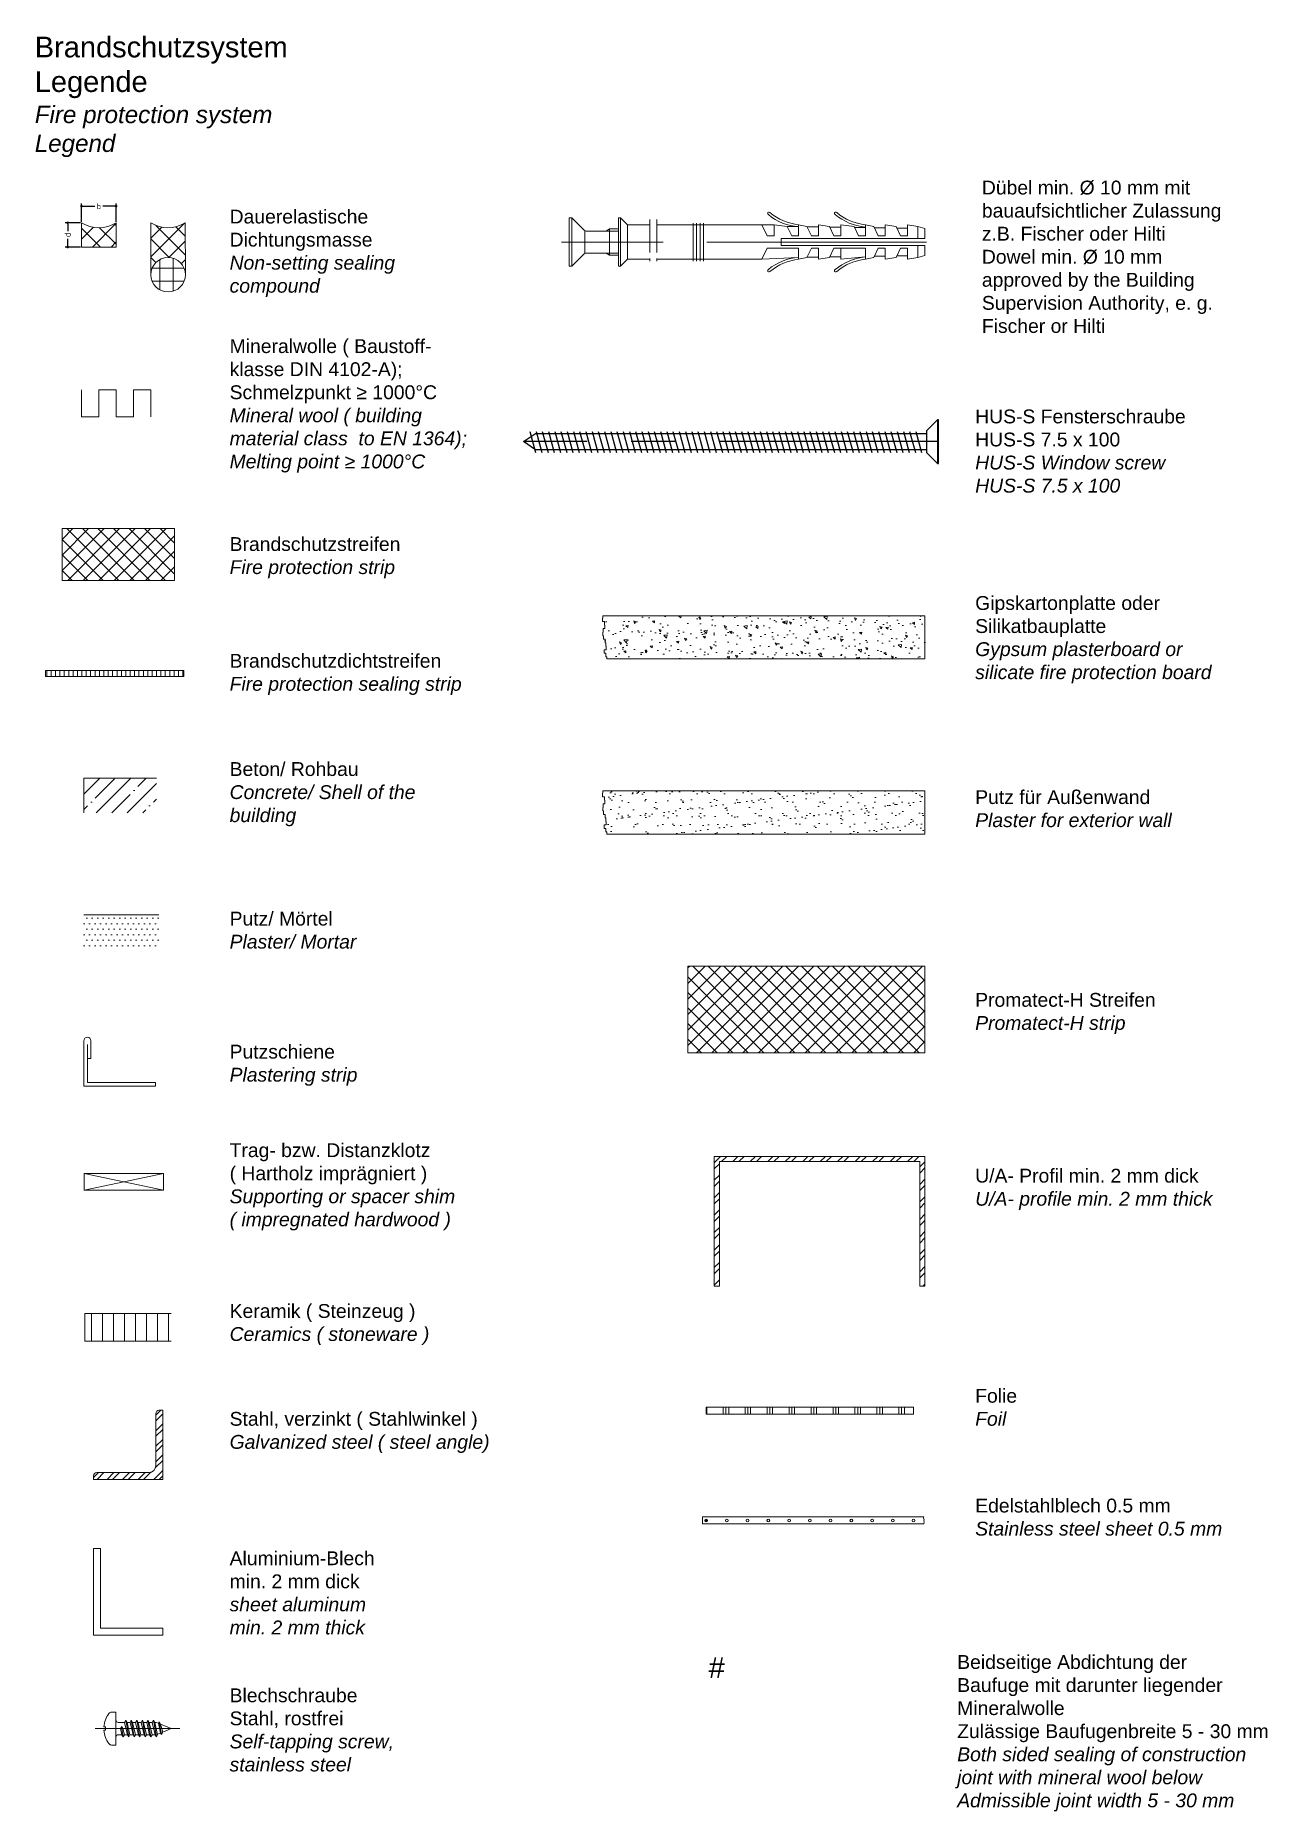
# Model space of a CAD drawing. Header units: millimetres. Extents: x -1598 to 10110, y -2803 to 662.
# Drawn here: x -675 to -319, y -316 to 198 of the extents above; entities that cross this region are included whole.
import ezdxf

# ---------------------------------------------------------------- set-up
doc = ezdxf.new("R2010")
doc.units = ezdxf.units.MM
doc.header["$PDMODE"] = 3
doc.header["$PDSIZE"] = -2
for name, pattern in [('AUSGEZOGEN', [0]), ('CENTER', [50.800000000000004, 31.75, -6.35, 6.35, -6.35]), ('gen7a', [6.875, 4.75, -0.875, 0.375, -0.875])]:
    doc.linetypes.add(name, pattern=pattern)
for name, color, linetype, lineweight in [('AM_5', 3, 'Continuous', 25), ('Cent3', 70, 'CENTER', 18), ('Cent3 light', 70, 'gen7a', 18), ('CONT2', 2, 'Continuous', 0), ('Cont3', 70, 'Continuous', 18), ('Cont4', 10, 'Continuous', 13), ('Cont_ST', 70, 'Continuous', 18)]:
    doc.layers.add(name, color=color, linetype=linetype, lineweight=lineweight)
for name, color, linetype in [('CENT_18', 3, 'CENTER'), ('CONST25', 3, 'Continuous'), ('WBC-GER-ENG', 7, 'Continuous')]:
    doc.layers.add(name, color=color, linetype=linetype)
doc.styles.add('BEMSTIL', font='8SIMPLEX.SHX', dxfattribs={"width": 0.85})
doc.styles.get("Standard").update_dxf_attribs({"font": 'ISOCP.SHX'})
doc.styles.add('SWISS', font='swiss.ttf')
doc.styles.add('SWISSL', font='swissl.ttf')
doc.dimstyles.new('BEM_DOC_2', dxfattribs={"dimscale": 0.5, "dimtxt": 3.4, "dimasz": 1.5, "dimexe": 1.5, "dimexo": 0.6, "dimgap": 1.5, "dimtad": 0, "dimlfac": 2, "dimdsep": 46, "dimtxsty": 'BEMSTIL', "dimblk": 'PUNKT', "dimcen": 0, "dimclrd": 3, "dimclre": 3, "dimclrt": 3, "dimadec": 0, "dimazin": 0, "dimtfac": 0.6999999999999998, "dimtofl": 0, "dimtmove": 2, "dimatfit": 3, "dimldrblk": 'PUNKT', "dimfxl": 1, "dimtolj": 1, "dimarcsym": 0})

msp = doc.modelspace()

# ---------------------------------------------------------------- texts
at = {"layer": 'WBC-GER-ENG', "attachment_point": 1}
for s, insert, char_height, width, style in [('{\\C40;Brandschutzsystem^JLegende\\P\\fSwis721 BT|b0|i1|c0|p34;\\H0.83334x;Fire protection system^JLegend}', (-675.0727780677876, 197.4716928706923), 6, 253.5659369001035, 'SWISS'), ('{\\C1;Dübel min. %%C 10 mm mit bauaufsichtlicher Zulassung z.B. Fischer oder Hilti^JDowel min. %%C 10 mm approved by the Building Supervision Authority, e. g. Fischer or Hilti}', (-401.2666813979073, 155.8396650156762), 4, 69.96498135935434, 'SWISSL'), ('{\\C1;Dauerelastische Dichtungsmasse\\P\\fSwis721 Lt BT|b0|i1|c0|p34;Non-setting sealing compound}', (-618.7420142959928, 147.451253507146), 4, 69.96498135935434, 'SWISSL'), ('{\\C1;Mineralwolle ( Baustoff-^Jklasse DIN 4102-A);^JSchmelzpunkt ≥ 1000°C\\P\\fSwis721 Lt BT|b0|i1|c0|p34;Mineral wool ( building material class  to EN 1364);^JMelting point ≥ 1000°C}', (-618.7420142959928, 110.0008707126783), 4, 69.96498135935434, 'SWISSL'), ('{\\C1;HUS-S Fensterschraube^JHUS-S 7.5 x 100^J\\fSwis721 Lt BT|b0|i1|c0|p34;HUS-S Window screw ^JHUS-S 7.5 x 100}', (-403.1974881793473, 89.67196581619626), 4, 69.96498135935434, 'SWISSL'), ('{\\C1;Brandschutzstreifen\\P\\fSwis721 Lt BT|b0|i1|c0|p34;Fire protection strip}', (-618.7420142959928, 52.78070166689147), 4, 69.96498135935434, 'SWISSL'), ('{\\C1;Gipskartonplatte oder^JSilikatbauplatte^J\\fSwis721 Lt BT|b0|i1|c0|p34;Gypsum plasterboard or^Jsilicate fire protection board}', (-403.1974881793473, 35.73690270924342), 4, 69.96498135935434, 'SWISSL'), ('{\\C1;Brandschutzdichtstreifen\\P\\fSwis721 Lt BT|b0|i1|c0|p34;Fire protection sealing strip}', (-618.7420142959928, 19.03168741989455), 4, 69.96498135935434, 'SWISSL'), ('{\\C1;Beton/ Rohbau \\P\\fSwis721 Lt BT|b0|i1|c0|p34;Concrete/ Shell of the building}', (-618.7420142959928, -12.26648886782525), 4, 69.96498135935434, 'SWISSL'), ('{\\C1;Putz für Außenwand^J\\fSwis721 Lt BT|b0|i1|c0|p34;Plaster for exterior wall }', (-403.1974881793473, -20.37104265274499), 4, 69.96498135935434, 'SWISSL'), ('{\\C1;Putz/ Mörtel\\P\\fSwis721 Lt BT|b0|i1|c0|p34;Plaster/ Mortar}', (-618.7420142959928, -55.50101765451697), 4, 69.96498135935434, 'SWISSL'), ('{\\C1;Promatect-H Streifen^J\\fSwis721 Lt BT|b0|i1|c0|p34;Promatect-H strip}', (-403.1974881793473, -78.98522945238068), 4, 69.96498135935434, 'SWISSL'), ('{\\C1;Putzschiene\\P\\fSwis721 Lt BT|b0|i1|c0|p34;Plastering strip}', (-618.7420142959928, -93.96012200518294), 4, 69.96498135935434, 'SWISSL'), ('{\\C1;Trag- bzw. Distanzklotz^J( Hartholz imprägniert )\\P\\fSwis721 Lt BT|b0|i1|c0|p34;Supporting or spacer shim^J( impregnated hardwood )}', (-618.7420142959928, -122.4484349560084), 4, 69.96498135935434, 'SWISSL'), ('{\\C1;U/A- Profil min. 2 mm dick^J\\fSwis721 Lt BT|b0|i1|c0|p34;U/A- profile min. 2 mm thick  }', (-403.1974881793473, -129.8193262952627), 4, 69.96498135935434, 'SWISSL'), ('{\\C1;Keramik ( Steinzeug )\\P\\fSwis721 Lt BT|b0|i1|c0|p34;Ceramics ( stoneware )}', (-618.7420142959928, -168.9282941272677), 4, 69.96498135935434, 'SWISSL'), ('{\\C1;Folie^J\\fSwis721 Lt BT|b0|i1|c0|p34;Foil}', (-403.1974881793473, -193.4399827219779), 4, 69.96498135935434, 'SWISSL'), ('{\\C1;Stahl, verzinkt ( Stahlwinkel )\\P\\fSwis721 Lt BT|b0|i1|c0|p34;Galvanized steel ( steel angle)}', (-618.7420142959928, -200.1074242480856), 4, 72.57899523583063, 'SWISSL'), ('{\\C1;Edelstahlblech 0.5 mm^J\\fSwis721 Lt BT|b0|i1|c0|p34;Stainless steel sheet 0.5 mm}', (-403.1974881793474, -225.1782989131385), 4, 69.96498135935434, 'SWISSL'), ('{\\C1;Aluminium-Blech ^Jmin. 2 mm dick\\P\\fSwis721 Lt BT|b0|i1|c0|p34;sheet aluminum ^Jmin. 2 mm thick}', (-618.7420142959928, -240.4137147959472), 4, 69.96498135935434, 'SWISSL'), ('{\\C1;#}', (-480.2501034202746, -271.0502766200611), 6, 13.2140760404684, 'SWISSL'), ('{\\C1;Beidseitige Abdichtung der^JBaufuge mit darunter liegender Mineralwolle^JZulässige Baufugenbreite 5 - 30 mm^J\\fSwis721 Lt BT|b0|i1|c0|p34;Both sided sealing of construction joint with mineral wool below\\PAdmissible joint width 5 - 30 mm}', (-408.3958592421765, -270.4030030132649), 4, 92.18273255126417, 'SWISSL'), ('{\\C1;Blechschraube ^JStahl, rostfrei\\P\\fSwis721 Lt BT|b0|i1|c0|p34;Self-tapping screw, ^Jstainless steel}', (-618.7420142959928, -280.0326077934487), 4, 69.96498135935434, 'SWISSL')]:
    msp.add_mtext(s, dxfattribs=dict(at, insert=insert, char_height=char_height, width=width, style=style))

# ---------------------------------------------------------------- blocks, each defined once
blk = doc.blocks.new('PUNKT')
at = {"color": 0, "linetype": 'Continuous'}
blk.add_line((-0.5, 0), (-1, 0), dxfattribs=at)
at = {"color": 0, "linetype": 'Continuous', "const_width": 0.5}
blk.add_lwpolyline([(-0.25, 0, 1), (0.25, 0, 1)], format="xyb", close=True, dxfattribs=at)
blk = doc.blocks.new('*D137')
at = {"layer": 'AM_5', "color": 3, "lineweight": -2, "transparency": 16777216}
for p, q in [((-661.5618833374708, 143.9507696078244), (-661.5618833374708, 149.2007696078244)), ((-651.5618833374708, 143.9507696078244), (-651.5618833374708, 149.2007696078244)), ((-660.8118833374708, 148.4507696078244), (-657.6826904711724, 148.4507696078244)), ((-652.3118833374708, 148.4507696078244), (-655.4410762037693, 148.4507696078244))]:
    blk.add_line(p, q, dxfattribs=at)
at = {"layer": 'Defpoints', "color": 0, "transparency": 16777216}
for p in [(-651.5618833374708, 148.4507696078244), (-661.5618833374708, 143.6507696078244), (-651.5618833374708, 143.6507696078244)]:
    blk.add_point(p, dxfattribs=at)
at = {"layer": 'AM_5', "color": 3, "lineweight": -2, "transparency": 16777216, "xscale": 0.75, "yscale": 0.75, "zscale": 0.75, "rotation": 180}
blk.add_blockref('PUNKT', (-661.5618833374708, 148.4507696078244), dxfattribs=at)
at = {"layer": 'AM_5', "color": 3, "lineweight": -2, "transparency": 16777216, "xscale": 0.75, "yscale": 0.75, "zscale": 0.75}
blk.add_blockref('PUNKT', (-651.5618833374708, 148.4507696078244), dxfattribs=at)
at = {"layer": 'AM_5', "color": 3, "transparency": 16777216, "insert": (-656.5618833374708, 148.4507696078244), "char_height": 1.7, "attachment_point": 5}
blk.add_mtext('\\A1;b', dxfattribs=at)
blk = doc.blocks.new('*D138')
at = {"layer": 'AM_5', "color": 3, "lineweight": -2, "transparency": 16777216}
for p, q in [((-661.8618833374708, 143.6507696078244), (-666.3118833374708, 143.6507696078244)), ((-665.5618833374708, 142.9007696078244), (-665.5618833374708, 141.271576741526)), ((-665.5618833374708, 137.4007696078244), (-665.5618833374708, 139.029962474123)), ((-661.8618833374708, 136.6507696078244), (-666.3118833374708, 136.6507696078244))]:
    blk.add_line(p, q, dxfattribs=at)
at = {"layer": 'Defpoints', "color": 0, "transparency": 16777216}
for p in [(-661.5618833374708, 143.6507696078244), (-665.5618833374708, 136.6507696078244), (-661.5618833374708, 136.6507696078244)]:
    blk.add_point(p, dxfattribs=at)
at = {"layer": 'AM_5', "color": 3, "lineweight": -2, "transparency": 16777216, "xscale": 0.75, "yscale": 0.75, "zscale": 0.75}
for p, rotation in [((-665.5618833374708, 143.6507696078244), 90), ((-665.5618833374708, 136.6507696078244), 270)]:
    blk.add_blockref('PUNKT', p, dxfattribs=dict(at, rotation=rotation))
at = {"layer": 'AM_5', "color": 3, "transparency": 16777216, "insert": (-665.5618833374708, 140.1507696078244), "char_height": 1.7, "attachment_point": 5, "rotation": 90}
blk.add_mtext('\\A1;d', dxfattribs=at)
blk = doc.blocks.new('WS186061')
at = {"linetype": 'CENTER'}
blk.add_lwpolyline([(0, -18.50000000000003), (0, 5.982695614180671)], dxfattribs=at)
blk.add_lwpolyline([(4.354838709677409, 2.033705591735156, -0.2344685383368201), (4.75, 1.237357592883058), (4.75, 0), (-4.75, 0), (-4.75, 1.237357592883058, -0.234468538336819), (-4.354838709677409, 2.033705591735156, -0.1460806233488606), (-0.4988824651456412, 3.48269561418067), (-0.4988824651456412, 3.049117731203665), (0.4988824651454991, 3.049117731203665), (0.4988824651454991, 3.48269561418067, -0.146080623348866)], format="xyb", close=True)
for points in [[(3.845889594344953e-05, -1.32085402257843), (-1.789999999999992, -1.747816335794369), (-2.399999999999977, -2.100000000000051), (-1.789999999999992, -2.452183664205705), (0, -2.031004026947812), (0.6100000000000136, -1.569255788067551), (-0.0001459969333268418, -1.320778904475816)], [(-2.399999999999977, -2.100000000000051), (0.6100000000000136, -1.569255788067551)], [(-2.399999999999977, -3.700000000000045), (2.409999999999997, -2.851867222792322)], [(-2.399999999999977, -5.30000000000004), (2.409999999999997, -4.451867222792316)], [(-2.399999999999977, -6.900000000000034), (2.409999999999997, -6.05186722279231)], [(-2.399999999999977, -8.500000000000028), (2.409999999999997, -7.651867222792305)], [(-2.399999999999977, -10.10000000000002), (2.409999999999997, -9.2518672227923)], [(-2.399999999999977, -11.70000000000002), (2.409999999999997, -10.85186722279232)], [(-1.699936725024827, -13.20124253543597), (1.971675235153867, -12.55383828416458)], [(-1.278045391909473, -12.91452548152375), (-1.648982974761935, -12.01900293820739)], [(1.290426472000377, -12.88463491005152), (0, -16.00000000000003), (-1.02391827027509, -13.52804262514027)], [(1.79000000000002, -11.67855772335224), (1.54664418601925, -12.26607062994691)]]:
    blk.add_lwpolyline(points)
for points in [[(1.79000000000002, -3.209824389689885), (2.409999999999997, -2.851867222792322), (1.79000000000002, -2.493910055894759), (-1.789999999999992, -3.347816335794363), (-2.399999999999977, -3.700000000000045), (-1.789999999999992, -4.052183664205728)], [(1.79000000000002, -4.809824389689879), (2.409999999999997, -4.451867222792316), (1.79000000000002, -4.093910055894753), (-1.789999999999992, -4.947816335794357), (-2.399999999999977, -5.30000000000004), (-1.789999999999992, -5.652183664205722)], [(1.79000000000002, -6.409824389689874), (2.409999999999997, -6.05186722279231), (1.79000000000002, -5.693910055894747), (-1.789999999999992, -6.547816335794352), (-2.399999999999977, -6.900000000000034), (-1.789999999999992, -7.252183664205717)], [(1.79000000000002, -8.009824389689896), (2.409999999999997, -7.651867222792305), (1.79000000000002, -7.293910055894742), (-1.789999999999992, -8.147816335794346), (-2.399999999999977, -8.500000000000028), (-1.789999999999992, -8.852183664205711)], [(1.79000000000002, -9.60982438968989), (2.409999999999997, -9.2518672227923), (1.79000000000002, -8.893910055894736), (-1.789999999999992, -9.747816335794369), (-2.399999999999977, -10.10000000000002), (-1.789999999999992, -10.45218366420571)], [(1.79000000000002, -11.20982438968989), (2.409999999999997, -10.85186722279232), (1.79000000000002, -10.49391005589473), (-1.789999999999992, -11.34781633579436), (-2.399999999999977, -11.70000000000002), (-1.789999999999992, -12.0521836642057)], [(1.54664418601925, -12.26607062994691), (1.971675235153867, -12.55383828416458), (1.290426472000377, -12.88463491005152), (-1.02391827027509, -13.52804262514027), (-1.699936725024827, -13.20124253543597), (-1.278045391909473, -12.91452548152375)]]:
    blk.add_lwpolyline(points, close=True)
at = {"linetype": 'AUSGEZOGEN'}
for points in [[(-1.789999999999992, -0.6999999999999886), (-1.79000000000002, -1.747816335794369)], [(-1.789999999999992, -2.452183664205734), (-1.789999999999992, -3.347816335794363)], [(-1.789999999999992, -4.052183664205728), (-1.789999999999992, -4.947816335794357)], [(1.789999999999992, -0.6999999999999886), (1.79000000000002, -2.493910055894759)], [(1.79000000000002, -1.609824389689891), (1.79000000000002, -2.493910055894759)], [(1.79000000000002, -3.209824389689885), (1.79000000000002, -4.093910055894753)], [(1.79000000000002, -4.809824389689879), (1.79000000000002, -5.693910055894747)], [(-1.789999999999992, -5.652183664205722), (-1.789999999999992, -6.547816335794352)], [(-1.789999999999992, -7.252183664205717), (-1.789999999999992, -8.147816335794346)], [(-1.789999999999992, -8.852183664205711), (-1.789999999999992, -9.747816335794369)], [(1.79000000000002, -6.409824389689874), (1.79000000000002, -7.293910055894742)], [(1.79000000000002, -8.009824389689896), (1.79000000000002, -8.893910055894736)], [(1.79000000000002, -9.60982438968989), (1.79000000000002, -10.49391005589476)], [(-1.789999999999992, -10.45218366420571), (-1.789999999999992, -11.34781633579436)], [(1.79000000000002, -11.20982438968989), (1.79000000000002, -11.67855772335224)]]:
    blk.add_lwpolyline(points, dxfattribs=at)
for centre, start, end in [((-2.489999999999981, -0.6999999999999886), 0, 90), ((2.490000000000009, -0.6999999999999886), 90, 180)]:
    blk.add_arc(centre, 0.7000000000000001, start, end)
blk = doc.blocks.new('ll199174')
h = blk.add_hatch()
h.set_pattern_fill('LINE', color=256, scale=0.4, angle=90, style=0)
h.set_pattern_definition([(90, (-29, 4.300000000000011), (-1.27, 7.776250346772095e-17), [])])
h.paths.add_polyline_path([(-29, 7.200000000000045), (-29, 5.5), (11, 5.5), (11, 7.200000000000045)])
blk.add_lwpolyline([(-29, 7.200000000000045), (-29, 5.5), (11, 5.5), (11, 7.200000000000045)], close=True)
at = {"layer": 'Cont4'}
blk.add_lwpolyline([(-29, 7.199999999999989), (-29, 5.5), (11, 5.5), (11, 7.199999999999989)], close=True, dxfattribs=at)
blk = doc.blocks.new('HUS-Betonschraube mit Dübel')
for points in [[(6.745454545452901, 1.909090909090509), (5.472727272726047, 1.909090909090452), (4.963636363635402, 1.590909090908752), (2.067245178360167, 1.590909090908752, -0.198912367379658), (1.797258952816293, 1.702741047182911), (0, 3.499999999999233), (-0.3818181818180619, 3.499999999999233), (-0.3818181818180619, -3.499999999999233), (0, -3.499999999999233), (1.797258952816293, -1.702741047182968, -0.198912367379658), (2.067245178360167, -1.590909090908696), (4.963636363635402, -1.590909090908696), (5.472727272726047, -1.909090909090509), (6.745454545452901, -1.909090909090509)], [(32.79545454545297, 2.22540098980383, -0.1632207765498859), (28.42292648636015, 3.979849555032018, -1.327080460198625), (28.64545454545288, 4.250000000000028, 0.1460127818501765), (32.79545454545297, 2.499999999999972)], [(42.40735063140772, 2.15208033724079, -0.1460127818501765), (38.07292648636013, 3.979849555032018, -1.327080460198625), (38.29545454545286, 4.250000000000028, 0.1460127818501765), (42.44545454545295, 2.499999999999972)], [(32.79545454545297, -2.225400989803887, 0.1632207765498859), (28.42292648636015, -3.979849555032075, 1.327080460198625), (28.64545454545288, -4.250000000000085, -0.1460127818501765), (32.79545454545297, -2.500000000000028)], [(42.40735063140772, -2.152080337240903, 0.1460127818501765), (38.07292648636013, -3.979849555032075, 1.327080460198625), (38.29545454545286, -4.250000000000085, -0.1460127818501765), (42.44545454545295, -2.500000000000028)]]:
    blk.add_lwpolyline(points, format="xyb")
for points in [[(0, -3.499999999999233), (0, 3.499999999999233)], [(11.29545454545286, 2.499999999999972), (8.045454545452856, 2.499999999999972), (7.045454545452856, 3.500000000000028), (6.745454545452901, 3.500000000000028), (6.745454545452901, -3.500000000000085), (7.045454545452856, -3.500000000000085), (8.045454545452856, -2.500000000000028), (11.29545454545286, -2.500000000000028)], [(7.045454545452856, -3.500000000000085), (7.045454545452856, 3.500000000000028)], [(17.54545454545297, -2.750000000000028), (17.54545454545297, 2.749999999999972)], [(18.04545454545297, -2.750000000000028), (18.04545454545297, 2.749999999999972)], [(18.54545454545297, -2.750000000000028), (18.54545454545297, 2.749999999999972)], [(19.04545454545297, -2.750000000000028), (19.04545454545297, 2.749999999999972)], [(1.90909090909048, -1.625204106479345), (1.90909090909048, 1.625204106479401)], [(5.472727272726047, -1.909090909090509), (5.472727272726047, 1.909090909090452)], [(8.045454545452856, -2.500000000000028), (8.045454545452856, 2.499999999999972)], [(38.89545454545299, -0.9000000000000057), (42.44545454545295, -0.9000000000000057), (42.44545454545295, -2.500000000000028), (43.65574866309993, -2.250000000000085), (44.29545454545297, -0.9000000000000057), (45.29545454545297, -0.9000000000000057), (45.29545454545297, -2.500000000000028), (46.90574866309993, -2.250000000000085), (47.54545454545297, -0.9000000000000057), (48.54545454545297, -0.9000000000000057), (48.54545454545297, -2.500000000000028), (50.04545454545297, -2.250000000000085), (51.04545454545297, -1.951612903225879), (51.04545454545297, -0.5000000000000284), (30.29545454545286, -0.5000000000000284), (30.29545454545286, 0.4999999999999716), (51.04545454545297, 0.4999999999999716), (51.04545454545286, 1.951612903225822), (50.04545454545297, 2.250000000000028), (48.54545454545297, 2.499999999999972), (48.54545454545297, 0.8999999999999488), (47.54545454545297, 0.8999999999999488), (46.90574866309993, 2.250000000000028), (45.29545454545297, 2.499999999999972), (45.29545454545297, 0.8999999999999488), (44.29545454545297, 0.8999999999999488), (43.65574866309993, 2.250000000000028), (42.44545454545295, 2.499999999999972), (42.44545454545295, 0.8999999999999488), (41.44545454545295, 0.8999999999999488), (40.80574866309991, 2.250000000000028), (38.89545454545299, 2.499999999999972), (38.89545454545299, 0.8999999999999488), (37.89545454545299, 0.8999999999999488), (37.25574866309995, 2.250000000000028), (35.64545454545299, 2.499999999999972), (35.64545454545299, 0.8999999999999488), (34.64545454545299, 0.8999999999999488), (34.00574866309995, 2.250000000000028), (32.79545454545297, 2.499999999999972), (32.79545454545297, 0.8999999999999488), (31.79545454545297, 0.8999999999999488), (31.15574866309993, 2.250000000000028), (29.24545454545301, 2.499999999999972), (29.24545454545301, 0.8999999999999488), (28.24545454545301, 0.8999999999999488), (27.48728461081242, 2.499999999999972), (12.29545454545286, 2.499999999999972)], [(27.48728461081242, 2.499999999999972), (29.24545454545301, 2.499999999999972)], [(31.15574866309993, 2.250000000000028), (32.79545454545297, 2.22540098980383)], [(34.02615389177089, 2.206937931218562), (35.64545454545299, 2.182645042036853)], [(37.29942301218517, 2.157832063309883), (38.89545454545299, 2.133888259495592)], [(40.87484005140681, 2.10419334605578), (42.44545454545295, 2.080630850873519)], [(43.74524528007777, 2.06113127727437), (45.29545454545297, 2.037874903106541)], [(47.01851440049205, 2.012025409365691), (48.54545454545297, 1.98911812056528)], [(50.04545454545297, 0.4999999999999716), (50.04545454545297, 2.250000000000028)], [(12.29545454545286, -2.500000000000028), (27.48728461081242, -2.500000000000028), (28.24545454545301, -0.9000000000000057), (32.79545454545297, -0.9000000000000057), (32.79545454545297, -2.500000000000028), (34.00574866309995, -2.250000000000085), (34.64545454545299, -0.9000000000000057), (35.64545454545299, -0.9000000000000057), (35.64545454545299, -2.500000000000028), (37.25574866309995, -2.250000000000085), (37.89545454545299, -0.9000000000000057), (38.89545454545299, -0.9000000000000057), (38.89545454545299, -2.500000000000028), (42.40735063140772, -2.152080337240903)], [(27.48728461081242, -2.500000000000028), (32.79545454545297, -2.225400989803887)], [(34.02615389177089, -2.206937931218619), (35.64545454545299, -2.18264504203691)], [(37.29942301218517, -2.157832063309939), (38.89545454545299, -2.133888259495649)], [(43.74524528007777, -2.061131277274427), (45.29545454545297, -2.037874903106598)], [(47.01851440049205, -2.012025409365748), (48.54545454545297, -1.989118120565337)], [(50.04545454545297, -0.5000000000000284), (50.04545454545297, -2.250000000000085)]]:
    blk.add_lwpolyline(points)
at = {"layer": 'Cent3'}
blk.add_line((-1.463636363636027, -2.842170943040401e-14), (6.745454545452901, -2.842170943040401e-14), dxfattribs=at)
blk.add_lwpolyline([(51.29545454545286, -2.842170943040401e-14), (5.59545454545281, -2.842170943040401e-14)], dxfattribs=at)
at = {"layer": 'Cent3 light'}
for points in [[(11.29545454545286, 3.250000000000028), (11.29545454545286, -3.249999999999972)], [(12.29545454545286, 3.250000000000028), (12.29545454545286, -3.249999999999972)]]:
    blk.add_lwpolyline(points, dxfattribs=at)
at = {"layer": 'CONT2'}
for p, q in [((4.963636363635402, 1.590909090908752), (6.745454545452901, 1.590909090908752)), ((4.963636363635402, -1.590909090908696), (6.745454545452901, -1.590909090908696))]:
    blk.add_line(p, q, dxfattribs=at)
blk = doc.blocks.new('Holzschraube')
at = {"layer": 'CENT_18'}
blk.add_lwpolyline([(366.9047543333761, 60.58699570668219), (306.9047543333761, 60.5869957066822)], dxfattribs=at)
at = {"layer": 'CONST25'}
for points in [[(365.1739851026069, 59.39381388850038), (308.6547543333761, 59.39381388850039), (306.9047543333761, 60.5869957066822), (308.6547543333761, 61.78017752486402), (365.1739851026069, 61.780177524864)], [(307.8207786570833, 62.04959090212087), (308.6547543333761, 59.01199570668221)], [(308.7207786570833, 62.04959090212087), (309.5547543333761, 59.01199570668221)], [(309.6207786570833, 62.04959090212086), (310.4547543333761, 59.01199570668221)], [(310.5207786570833, 62.04959090212086), (311.354754333376, 59.01199570668221)], [(311.4207786570832, 62.04959090212086), (312.254754333376, 59.01199570668221)], [(312.3207786570832, 62.04959090212086), (313.154754333376, 59.01199570668221)], [(313.2207786570832, 62.04959090212086), (314.054754333376, 59.01199570668221)], [(314.1207786570832, 62.04959090212086), (314.9547543333759, 59.01199570668221)], [(315.0207786570832, 62.04959090212086), (315.8547543333759, 59.01199570668221)], [(315.9207786570831, 62.04959090212086), (316.7547543333759, 59.01199570668221)], [(316.8207786570831, 62.04959090212086), (317.6547543333759, 59.01199570668221)], [(317.7207786570831, 62.04959090212086), (318.5547543333759, 59.01199570668221)], [(318.6207786570831, 62.04959090212086), (319.4547543333758, 59.01199570668221)], [(319.520778657083, 62.04959090212086), (320.3547543333758, 59.01199570668221)], [(320.420778657083, 62.04959090212086), (321.2547543333758, 59.01199570668221)], [(321.320778657083, 62.04959090212086), (322.1547543333758, 59.01199570668221)], [(322.220778657083, 62.04959090212086), (323.0547543333757, 59.01199570668221)], [(323.120778657083, 62.04959090212086), (323.9547543333757, 59.01199570668221)], [(324.0207786570829, 62.04959090212086), (324.8547543333757, 59.01199570668221)], [(324.9207786570829, 62.04959090212086), (325.7547543333757, 59.01199570668221)], [(325.8207786570829, 62.04959090212086), (326.6547543333756, 59.01199570668221)], [(326.7207786570829, 62.04959090212086), (327.5547543333756, 59.01199570668221)], [(327.6207786570828, 62.04959090212086), (328.4547543333756, 59.01199570668221)], [(328.5207786570828, 62.04959090212086), (329.3547543333756, 59.01199570668221)], [(329.4207786570828, 62.04959090212086), (330.2547543333756, 59.01199570668221)], [(330.3207786570828, 62.04959090212086), (331.1547543333755, 59.01199570668221)], [(331.2207786570827, 62.04959090212086), (332.0547543333755, 59.01199570668221)], [(332.1207786570827, 62.04959090212086), (332.9547543333755, 59.01199570668221)], [(333.0207786570827, 62.04959090212086), (333.8547543333755, 59.01199570668221)], [(333.9207786570827, 62.04959090212086), (334.7547543333754, 59.01199570668221)], [(334.8207786570827, 62.04959090212086), (335.6547543333754, 59.01199570668221)], [(335.7207786570826, 62.04959090212086), (336.5547543333754, 59.01199570668221)], [(336.6207786570826, 62.04959090212086), (337.4547543333754, 59.01199570668221)], [(337.5207786570826, 62.04959090212086), (338.3547543333754, 59.01199570668221)], [(338.4207786570826, 62.04959090212086), (339.2547543333753, 59.01199570668221)], [(339.3207786570825, 62.04959090212086), (340.1547543333753, 59.01199570668221)], [(340.2207786570825, 62.04959090212086), (341.0547543333753, 59.01199570668221)], [(341.1207786570825, 62.04959090212086), (341.9547543333753, 59.01199570668221)], [(342.0207786570825, 62.04959090212086), (342.8547543333752, 59.01199570668221)], [(342.9207786570825, 62.04959090212086), (343.7547543333752, 59.01199570668221)], [(343.8207786570824, 62.04959090212086), (344.6547543333752, 59.01199570668221)], [(344.7207786570824, 62.04959090212086), (345.5547543333752, 59.01199570668221)], [(345.6207786570824, 62.04959090212086), (346.4547543333751, 59.01199570668221)], [(346.5207786570824, 62.04959090212086), (347.3547543333751, 59.01199570668221)], [(347.4207786570823, 62.04959090212086), (348.2547543333751, 59.0119957066822)], [(348.3207786570823, 62.04959090212085), (349.1547543333751, 59.0119957066822)], [(349.2207786570823, 62.04959090212085), (350.0547543333751, 59.0119957066822)], [(350.1207786570823, 62.04959090212085), (350.954754333375, 59.0119957066822)], [(351.0207786570822, 62.04959090212085), (351.854754333375, 59.0119957066822)], [(351.9207786570822, 62.04959090212085), (352.754754333375, 59.0119957066822)], [(352.8207786570822, 62.04959090212085), (353.654754333375, 59.0119957066822)], [(353.7207786570822, 62.04959090212085), (354.5547543333749, 59.0119957066822)], [(354.6207786570822, 62.04959090212085), (355.4547543333749, 59.0119957066822)], [(355.5207786570821, 62.04959090212085), (356.3547543333749, 59.0119957066822)], [(356.4207786570821, 62.04959090212085), (357.2547543333749, 59.0119957066822)], [(357.3207786570821, 62.04959090212085), (358.1547543333749, 59.0119957066822)], [(358.2207786570821, 62.04959090212085), (359.0547543333748, 59.0119957066822)], [(359.120778657082, 62.04959090212085), (359.9547543333748, 59.0119957066822)], [(360.020778657082, 62.04959090212085), (360.8547543333748, 59.0119957066822)], [(360.920778657082, 62.04959090212085), (361.7547543333748, 59.0119957066822)], [(361.820778657082, 62.04959090212085), (362.6547543333747, 59.0119957066822)], [(362.720778657082, 62.04959090212085), (363.5547543333747, 59.0119957066822)], [(363.6207786570819, 62.04959090212085), (364.4547543333747, 59.0119957066822)], [(366.7547543333761, 63.73699570668217), (366.7547543333761, 57.43699570668215)]]:
    blk.add_lwpolyline(points, dxfattribs=at)
blk.add_lwpolyline([(366.9047543333761, 63.73699570668217), (366.7547543333761, 63.73699570668217), (365.1739851026069, 62.16199570668218), (365.1739851026069, 59.0119957066822), (366.7547543333761, 57.43699570668215), (366.9047543333761, 57.43699570668221)], close=True, dxfattribs=at)
blk = doc.blocks.new('*U135', base_point=(100.7321676919048, 352.3332707269628))
blk.add_lwpolyline([(110.7321676919048, 352.3332707269628), (100.7321676919048, 352.3332707269628), (100.7321676919048, 364.8332707269628), (101.7321676919048, 364.8332707269628), (101.7321676919048, 353.3332707269628), (110.7321676919048, 353.3332707269628)], close=True)
blk = doc.blocks.new('*U136')
h = blk.add_hatch(color=256)
edge = h.paths.add_edge_path()
edge.add_arc((-30.00000000000001, -7.105427357601002e-15), 0.2, 180, 540)
h = blk.add_hatch(color=256)
edge = h.paths.add_edge_path()
edge.add_arc((-27.00000000000001, -2.842170943040401e-14), 0.2, 180, 540)
h = blk.add_hatch(color=256)
edge = h.paths.add_edge_path()
edge.add_arc((-24.00000000000001, -2.842170943040401e-14), 0.2, 180, 540)
h = blk.add_hatch(color=256)
edge = h.paths.add_edge_path()
edge.add_arc((-21.00000000000001, -2.842170943040401e-14), 0.2, 180, 540)
h = blk.add_hatch(color=256)
edge = h.paths.add_edge_path()
edge.add_arc((-18.00000000000001, -2.842170943040401e-14), 0.2, 180, 540)
h = blk.add_hatch(color=256)
edge = h.paths.add_edge_path()
edge.add_arc((-15, 0), 0.2, 180, 540)
h = blk.add_hatch(color=256)
edge = h.paths.add_edge_path()
edge.add_arc((-12, 0), 0.2, 180, 540)
h = blk.add_hatch(color=256)
edge = h.paths.add_edge_path()
edge.add_arc((-9, 0), 0.2, 180, 540)
h = blk.add_hatch(color=256)
edge = h.paths.add_edge_path()
edge.add_arc((-6, 0), 0.2, 180, 540)
h = blk.add_hatch(color=256)
edge = h.paths.add_edge_path()
edge.add_arc((-3, 0), 0.2, 180, 540)
h = blk.add_hatch(color=256)
edge = h.paths.add_edge_path()
edge.add_arc((0, 0), 0.2, 0, 360)
blk.add_lwpolyline([(-31.49969276090961, -0.4999999999998579), (0.5, -0.5), (0.5, 0.5), (-31.49969276090961, 0.5000000000001421)])
for centre in [(-30.00000000000001, -7.105427357601002e-15), (-27.00000000000001, -2.842170943040401e-14), (-24.00000000000001, -2.842170943040401e-14), (-21.00000000000001, -2.842170943040401e-14), (-18.00000000000001, -2.842170943040401e-14), (-15, 0), (-12, 0), (-9, 0), (-6, 0), (-3, 0), (0, 0)]:
    blk.add_circle(centre, 0.2)

# ---------------------------------------------------------------- dimensions: what is measured, and where the dimension line sits
at = {"layer": 'AM_5'}
dim = msp.add_linear_dim(base=(-651.5618833374708, 148.4507696078244), p1=(-661.5618833374708, 143.6507696078244), p2=(-651.5618833374708, 143.6507696078244), text='b', dimstyle='BEM_DOC_2', override={"dimdec": 4, "dimtxsty": 'Standard', "dimtdec": 4, "dimtmove": 0, "dimtzin": 0}, dxfattribs=at)
dim.commit()
dim.dimension.update_dxf_attribs({"geometry": '*D137', "text_midpoint": (-656.5618833374708, 148.4507696078244), "dimtype": 160})
dim = msp.add_linear_dim(base=(-665.5618833374708, 136.6507696078244), p1=(-661.5618833374708, 143.6507696078244), p2=(-661.5618833374708, 136.6507696078244), angle=90, text='d', dimstyle='BEM_DOC_2', override={"dimdec": 4, "dimtxsty": 'Standard', "dimtdec": 4, "dimtmove": 0, "dimtzin": 0}, dxfattribs=at)
dim.commit()
dim.dimension.update_dxf_attribs({"geometry": '*D138', "text_midpoint": (-665.5618833374708, 140.1507696078244), "dimtype": 160})

# ---------------------------------------------------------------- hatches: boundary and pattern name
at = {"layer": 'Cont3'}
h = msp.add_hatch(dxfattribs=at)
h.set_pattern_fill('ANSI37', color=256, scale=1.2, angle=-90.00000000000001, style=0)
h.set_pattern_definition([(315, (-703.0727780677876, -349.8283071293076), (2.694076836320746, 2.694076836320745), []), (44.99999999999999, (-703.0727780677876, -349.8283071293076), (-2.694076836320745, 2.694076836320746), [])])
edge = h.paths.add_edge_path()
edge.add_arc((-656.5618833374708, 151.7462596056167), 9.515091082294248, 238.2993674236693, 301.7006325763307, ccw=False)
edge.add_line((-661.5618833374708, 143.6507696078244), (-661.5618833374708, 136.6507696078244))
edge.add_line((-661.5618833374708, 136.6507696078244), (-651.5618833374709, 136.6507696078244))
edge.add_line((-651.5618833374708, 136.6507696078244), (-651.5618833374708, 143.6507696078244))
h = msp.add_hatch(dxfattribs=at)
h.set_pattern_fill('ANSI37', color=256, scale=1.2, angle=-90.00000000000001, style=0)
h.set_pattern_definition([(315, (-1048.427539896854, 599.7666879699767), (2.694076836320746, 2.694076836320745), []), (44.99999999999999, (-1048.427539896854, 599.7666879699767), (-2.694076836320745, 2.694076836320746), [])])
edge = h.paths.add_edge_path()
edge.add_arc((-636.5405563826575, 128.6507493928428), 5.000000000000038, 8.090325720264389, 90.55829241132369, ccw=False)
edge.add_line((-631.5903192101583, 129.3544197247502), (-631.5618833374709, 143.6507696078244))
edge.add_arc((-636.5618833374708, 151.746259605617), 9.515091082294422, 238.29936742366948, 301.70063257633046, ccw=False)
edge.add_line((-641.5618833374708, 143.6507696078244), (-641.4921919837107, 129.3445107887006))
edge.add_arc((-636.5405563826577, 128.6507493928429), 4.999999999999917, 90.55829241132312, 172.0243475417694, ccw=False)
h = msp.add_hatch(dxfattribs=at)
h.set_pattern_fill('ANSI37', color=256, scale=1.2, angle=-45.00000000000001, style=0)
h.set_pattern_definition([(360, (-1088.493530914943, 637.2834402202724), (1.365996345984582e-15, 3.81), []), (90, (-1088.493530914943, 637.2834402202724), (-3.81, 1.365996345984582e-15), [])])
edge = h.paths.add_edge_path()
edge.add_arc((-636.5405563826575, 128.6507493928428), 5, 0, 360)
h = msp.add_hatch(dxfattribs=at)
h.set_pattern_fill('ANSI37', color=256)
h.set_pattern_definition([(45, (-703.0727780677876, -203.8283071293076), (-2.245064030267288, 2.245064030267288), []), (135, (-703.0727780677876, -203.8283071293076), (-2.245064030267288, -2.245064030267288), [])])
h.paths.add_polyline_path([(-667.1618833374707, 55.23515217458387), (-667.1618833374707, 47.23515217458387), (-667.1618833374707, 40.23515217458387), (-634.6618833374707, 40.23515217458387), (-634.6618833374707, 47.23515217458387), (-634.6618833374708, 55.23515217458387)])
h = msp.add_hatch(dxfattribs=at)
h.set_pattern_fill('AR-CONC', color=256, scale=0.04, angle=90, style=0)
h.set_pattern_definition([(140, (-625.2555414235785, -332.8151015458026), (0.6375634215561239, 7.28738675984016), [0.762, -8.382000000000001]), (85.00000000000001, (-625.2555414235785, -332.8151015458026), (-7.642265715287199, -1.409713039026679), [0.6096, -6.7056]), (190.451, (-625.2024114235785, -332.2078215458026), (-7.004667512811675, 5.877700066638369), [0.6476000000000001, -7.123600000000001]), (136.1842, (-627.2875414235784, -332.8151015458026), (1.681693117309087, 10.8431616356852), [1.142999999999997, -12.57299999999998]), (186.6356, (-627.1474014235785, -331.9115055458026), (-9.89702223560197, 9.496169378649485), [0.9714, -10.6854]), (81.18400000000004, (-627.2875414235784, -332.8151015458026), (-9.897004714423908, 9.496184232557358), [0.9144, -10.0584]), (111, (-626.7795414235784, -331.7991015458026), (4.0906207406705, 6.064595193415331), [0.762, -8.382000000000001]), (56.00000000000004, (-626.7795414235784, -331.7991015458026), (-7.367518644892771, 2.472081133905883), [0.6096, -6.7056]), (161.4514, (-626.4386574235784, -331.2937215458026), (-3.276914308642298, 8.536659630804978), [0.647599999999997, -7.123599999999976]), (127.5, (-625.2555414235785, -332.8151015458026), (-3.382201554926124, 0.1235441300236729), [0, -6.62432, 0, -6.807200000000001, 0, -6.731000000000001]), (97.49999999999987, (-625.2555414235785, -332.8151015458026), (-4.00722299272478, 2.67278650041223), [0, -3.881119999999999, 0, -6.471919999999999, 0, -2.5654]), (57.49999999999999, (-625.2555414235785, -335.0807815458026), (0.2291497597069387, 5.423623806674856), [0, -2.539999999999994, 0, -7.924799999999989, 0, -10.51559999999998]), (47.5, (-625.2555414235785, -336.0967815458026), (-1.01705964133332, 5.925167255440722), [0, -3.302, 0, -5.26288, 0, -7.4676])])
h.paths.add_polyline_path([(-510.8526983551038, 30.07189610729759), (-417.7449686500908, 30.07189610729782), (-417.7449686500907, 17.57189610729804), (-509.7204211092858, 17.57189610729782), (-509.7204211092863, 18.2234223063945), (-510.0264420766817, 18.2234223063945), (-510.0264420766817, 19.23344693796665), (-510.4242688339778, 19.23344693796665), (-510.4242688339778, 20.2434715695388), (-509.9040335229509, 20.2434715695388), (-509.9040335229509, 21.25349620111095), (-509.9958401467146, 21.25349620111095), (-509.9958401467146, 22.2635208326831), (-510.1794525603789, 22.2635208326831), (-510.1794525603789, 23.27354546425525), (-510.6996878714058, 23.27354546425525), (-510.6996878714058, 24.2835700958274), (-510.8833002850709, 24.2835700958274), (-510.8833002850709, 25.32420138278192), (-510.7608917313401, 25.32420138278192), (-510.7608917313401, 26.36483350372808), (-510.2712583502799, 26.36483350372808), (-510.2712583502799, 27.37485813530023), (-510.3630649740435, 27.37485813530023), (-510.3630649740435, 28.38488276687238), (-510.9445041450047, 28.38488276687238), (-510.9445041450047, 29.39490739844453), (-510.8526983551038, 29.39490739844453)])
h = msp.add_hatch(dxfattribs=at)
h.set_pattern_fill('ANSI35', color=256, style=0)
h.set_pattern_definition([(45, (-820.3618163529793, -225.8808066454632), (-4.490128060534576, 4.490128060534577), []), (45, (-815.8716863529794, -225.8808066454632), (-4.490128060534576, 4.490128060534577), [7.9375, -1.5875, 0, -1.5875])])
h.paths.add_polyline_path([(-639.8594333244635, -16.92565320452101), (-660.8618163529795, -16.92565320452101), (-660.8618163529795, -26.92565320452101), (-639.8594333244635, -26.92565320452101)])
h = msp.add_hatch(dxfattribs=at)
h.set_pattern_fill('AR-SAND', color=256, scale=0.1)
h.set_pattern_definition([(37.50000000000001, (-783.2426477351303, -91.3298612119961), (-0.1600031295984046, 4.894132373293424), [0, -3.860800000000001, 0, -4.318000000000001, 0, -4.1275]), (7.499999999999999, (-783.2426477351303, -91.3298612119961), (4.495232831380027, 7.168251005683543), [0, -2.0828, 0, -3.4798, 0, -1.3335]), (327.5, (-786.3668477351302, -91.3298612119961), (7.90992370241458, 0.01437184678545762), [0, -1.27, 0, -4.572, 0, -5.969]), (317.5, (-786.3668477351302, -91.3298612119961), (7.635564524722972, 2.229293232572163), [0, -0.635, 0, -2.9972, 0, -3.429])])
h.paths.add_polyline_path([(-417.7449686500907, -33.09359106682629), (-417.7449686500908, -20.59359106682652), (-510.8526983551038, -20.59359106682675), (-510.8526983551038, -22.28060440725196), (-510.3630649740435, -22.28060440725196), (-510.3630649740435, -23.29062903882411), (-510.2712583502799, -23.29062903882411), (-510.2712583502799, -24.30065367039626), (-510.8833002850709, -25.60144426463725), (-510.8833002850709, -26.38191707829694), (-510.6996878714058, -26.38191707829694), (-510.6996878714058, -27.39194170986909), (-510.1794525603789, -27.39194170986909), (-510.1794525603789, -28.40196634144124), (-509.9958401467146, -28.40196634144124), (-509.9958401467146, -29.41199097301339), (-509.9040335229509, -29.41199097301339), (-509.9040335229509, -30.42201560458554), (-510.4242688339778, -31.43204023615769), (-510.0264420766817, -31.43204023615769), (-510.0264420766817, -32.44206486772984), (-509.7204211092863, -32.44206486772984), (-509.7204211092858, -33.09359106682652)])
h = msp.add_hatch(dxfattribs=at)
h.set_pattern_fill('DOTS', color=256, style=0)
h.set_pattern_definition([(0, (-820.3618163529793, -238.3896381545086), (0.79375, 1.5875), [0, -1.5875])])
h.paths.add_polyline_path([(-639.1618163529793, -56.43448471356655), (-660.8618163529795, -56.43448471356655), (-660.8618163529795, -66.43448471356658), (-639.1761872721502, -66.43448471356658)])
h = msp.add_hatch(dxfattribs=at)
h.set_pattern_fill('ANSI37', color=256, style=0)
h.set_pattern_definition([(45, (-945.5313556060544, -427.7767707256779), (-2.245064030267288, 2.245064030267288), []), (135, (-945.5313556060544, -427.7767707256779), (-2.245064030267288, -2.245064030267288), [])])
h.paths.add_polyline_path([(-486.2449686499878, -71.25907824095088), (-486.2449686499878, -96.25907824095088), (-417.7449686500906, -96.25907824095088), (-417.7449686500906, -71.25907824095088)])
h = msp.add_hatch(dxfattribs=at)
h.set_pattern_fill('STEEL', color=256, scale=1.125, angle=180, style=0)
h.set_pattern_definition([(225, (-346.9167325307679, -72.11700782106692), (2.525697034050699, -2.525697034050699), []), (225, (-346.9167325307679, -73.90294532106691), (2.525697034050699, -2.525697034050699), [])])
h.paths.add_polyline_path([(-477.1449682977665, -163.7590782409509), (-477.1449682977665, -127.7590782409509), (-419.2449686500906, -127.7590782409509), (-419.2449686500906, -163.7590782409508), (-417.7449686500906, -163.7590782409508), (-417.7449686500906, -126.2590782409509), (-478.6449682977665, -126.2590782409509), (-478.6449682977665, -163.7590782409509)])
h = msp.add_hatch(dxfattribs=at)
h.set_pattern_fill('ANSI31', color=256, angle=45)
h.set_pattern_definition([(90, (-820.6126434360649, -304.973671922756), (-3.175, 6.661338147750939e-16), [])])
h.paths.add_polyline_path([(-635.594641509181, -171.6354107203626), (-660.5946415091812, -171.6354107203626), (-660.5946415091812, -179.6354107203626), (-635.594641509181, -179.6354107203626)])
h = msp.add_hatch(dxfattribs=at)
h.set_pattern_fill('PLAST', color=256, angle=90, style=0)
h.set_pattern_definition([(90, (-703.0727780677876, -345.8283071293076), (-6.35, 3.888253587292846e-16), []), (90, (-703.8665280677876, -345.8283071293076), (-6.35, 3.888253587292846e-16), []), (90, (-704.6602780677877, -345.8283071293076), (-6.35, 3.888253587292846e-16), [])])
h.paths.add_polyline_path([(-421.0087440126453, -198.7352276085869), (-481.006824781115, -198.7352276085869), (-481.006824781115, -200.737907090865), (-421.0087440126453, -200.737907090865)])
at = {"layer": 'Cont4'}
h = msp.add_hatch(dxfattribs=at)
h.set_pattern_fill('STEEL', color=256, style=0)
h.set_pattern_definition([(45, (-931.4946415091811, -413.2354107203626), (-2.245064030267288, 2.245064030267288), []), (45, (-931.4946415091811, -411.6479107203626), (-2.245064030267288, 2.245064030267288), [])])
h.paths.add_polyline_path([(-638.0946415091812, -199.6354107203626), (-639.0946415091812, -199.6354107203626, 0.4142135623730951), (-640.0946415091812, -200.6354107203626), (-640.0946415091812, -215.6354107203626, -0.4142135623730951), (-642.0946415091812, -217.6354107203626), (-657.0946415091812, -217.6354107203626, 0.4142135623730951), (-658.0946415091812, -218.6354107203626), (-658.0946415091812, -219.6354107203626), (-638.0946415091812, -219.6354107203626)])

# ---------------------------------------------------------------- linework, layer by layer
at = {"layer": 'CONT2'}
for p, q in [((-641.5405563826575, 128.6507493928428), (-641.5618833374708, 143.6507696078244)), ((-631.5405563826575, 128.6507493928428), (-631.5618833374708, 143.6507696078244))]:
    msp.add_line(p, q, dxfattribs=at)
msp.add_lwpolyline([(-661.5618833374708, 136.6507696078244), (-661.5618833374708, 143.6507696078244, 0.2839202169003815), (-651.5618833374708, 143.6507696078244), (-651.5618833374708, 136.6507696078244)], format="xyb", close=True, dxfattribs=at)
for points in [[(-634.6618833374707, 40.23515217458387), (-667.1618833374707, 40.23515217458387), (-667.1618833374707, 47.23515217458387), (-667.1618833374707, 55.23515217458387), (-634.6618833374708, 55.23515217458387), (-634.6618833374707, 47.23515217458387)], [(-637.9041445341659, -136.0451916416417), (-637.9041445341659, -131.2051916416418), (-660.8017487057482, -131.2051916416418), (-660.8017487057482, -136.0451916416417)]]:
    msp.add_lwpolyline(points, close=True, dxfattribs=at)
for points in [[(-639.8594333244635, -16.92565320452101), (-660.8618163529795, -16.92565320452101), (-660.8618163529795, -26.92565320452101)], [(-639.1618163529793, -56.43448471356655), (-660.8618163529795, -56.43448471356655)]]:
    msp.add_lwpolyline(points, dxfattribs=at)
msp.add_circle((-636.5405563826575, 128.6507493928428), 5, dxfattribs=at)
msp.add_arc((-636.5618833374708, 151.746259605617), 9.515091082294466, 238.2993674236715, 301.7006325763285, dxfattribs=at)
at = {"layer": 'Cont3'}
for points in [[(-641.5618833374708, 87.5711841000016), (-641.5618833374708, 95.37118410000167), (-646.5618833374708, 95.37118410000167), (-646.5618833374708, 87.5711841000016), (-651.5618833374708, 87.5711841000016), (-651.5618833374708, 95.37118410000167), (-656.5618833374708, 95.37118410000167), (-656.5618833374708, 87.5711841000016), (-661.5618833374708, 87.5711841000016), (-661.5618833374708, 95.38072415346554)], [(-477.1449682977665, -163.7590782409509), (-477.1449682977665, -127.7590782409509), (-419.2449686500906, -127.7590782409509), (-419.2449686500906, -163.7590782409508), (-417.7449686500906, -163.7590782409508), (-417.7449686500906, -126.2590782409509), (-478.6449682977665, -126.2590782409509), (-478.6449682977665, -163.7590782409509), (-477.1449682977665, -163.7590782409509)], [(-660.8017487057482, -136.0451916416417), (-637.9041445341659, -131.2051916416418)], [(-637.9041445341659, -136.0451916416417), (-660.8017487057482, -131.2051916416418)], [(-635.594641509181, -171.6354107203626), (-660.5946415091812, -171.6354107203626), (-660.5946415091812, -179.6354107203626), (-635.594641509181, -179.6354107203626)], [(-418.0074392592957, -230.4735437997476), (-418.1062595623993, -230.8413768394113), (-417.9844621201254, -231.2701554438099), (-418.0797824272067, -231.6195310639543), (-417.9526899322345, -231.9636125064084), (-418.0427133149137, -232.323575098919), (-418.0074392592957, -232.4735437997476)]]:
    msp.add_lwpolyline(points, dxfattribs=at)
for points in [[(-510.8526983551038, 30.07189610729759), (-417.7449686500908, 30.07189610729782), (-417.7449686500907, 17.57189610729804), (-509.7204211092858, 17.57189610729782), (-509.7204211092863, 18.2234223063945), (-510.0264420766817, 18.2234223063945), (-510.0264420766817, 19.23344693796665), (-510.4242688339778, 19.23344693796665), (-510.4242688339778, 20.2434715695388), (-509.9040335229509, 20.2434715695388), (-509.9040335229509, 21.25349620111095), (-509.9958401467146, 21.25349620111095), (-509.9958401467146, 22.2635208326831), (-510.1794525603789, 22.2635208326831), (-510.1794525603789, 23.27354546425525), (-510.6996878714058, 23.27354546425525), (-510.6996878714058, 24.2835700958274), (-510.8833002850709, 24.2835700958274), (-510.8833002850709, 25.32420138278192), (-510.7608917313401, 25.32420138278192), (-510.7608917313401, 26.36483350372808), (-510.2712583502799, 26.36483350372808), (-510.2712583502799, 27.37485813530023), (-510.3630649740435, 27.37485813530023), (-510.3630649740435, 28.38488276687238), (-510.9445041450047, 28.38488276687238), (-510.9445041450047, 29.39490739844453), (-510.8526983551038, 29.39490739844453)], [(-510.8526983551038, -20.59359106682675), (-417.7449686500908, -20.59359106682652), (-417.7449686500907, -33.09359106682629), (-509.7204211092858, -33.09359106682652), (-509.7204211092863, -32.44206486772984), (-510.0264420766817, -32.44206486772984), (-510.0264420766817, -31.43204023615769), (-510.4242688339778, -31.43204023615769), (-510.4242688339778, -30.42201560458554), (-509.9040335229509, -30.42201560458554), (-509.9040335229509, -29.41199097301339), (-509.9958401467146, -29.41199097301339), (-509.9958401467146, -28.40196634144124), (-510.1794525603789, -28.40196634144124), (-510.1794525603789, -27.39194170986909), (-510.6996878714058, -27.39194170986909), (-510.6996878714058, -26.38191707829694), (-510.8833002850709, -26.38191707829694), (-510.8833002850709, -25.34128579134241), (-510.7608917313401, -25.34128579134241), (-510.7608917313401, -24.30065367039626), (-510.2712583502799, -24.30065367039626), (-510.2712583502799, -23.29062903882411), (-510.3630649740435, -23.29062903882411), (-510.3630649740435, -22.28060440725196), (-510.9445041450047, -22.28060440725196), (-510.9445041450047, -21.27057977567981), (-510.8526983551038, -21.27057977567981)], [(-486.2449686499878, -71.25907824095088), (-486.2449686499878, -96.25907824095088), (-417.7449686500906, -96.25907824095088), (-417.7449686500906, -71.25907824095088)], [(-481.006824781115, -200.737907090865), (-421.0087440126453, -200.737907090865), (-421.0087440126453, -198.7352276085869), (-481.006824781115, -198.7352276085869)]]:
    msp.add_lwpolyline(points, close=True, dxfattribs=at)
msp.add_lwpolyline([(-659.8618163529795, -97.89809123975408), (-658.8618163529795, -97.89809123975408), (-658.8618163529795, -92.79809123975417, 0.9999999999999859), (-660.8618163529795, -92.79809123975417), (-660.8618163529795, -105.8980912397541), (-640.1618163529793, -105.8980912397541), (-640.1618163529793, -104.8980912397541), (-659.8618163529795, -104.8980912397541), (-659.8618163529795, -93.89809123975408)], format="xyb", dxfattribs=at)
at = {"layer": 'Cont_ST'}
msp.add_lwpolyline([(-638.0946415091812, -219.6354107203626), (-638.0946415091812, -199.6354107203626), (-639.0946415091812, -199.6354107203626, 0.4142135623730951), (-640.0946415091812, -200.6354107203626), (-640.0946415091812, -215.6354107203626, -0.4142135623730951), (-642.0946415091812, -217.6354107203626), (-657.0946415091812, -217.6354107203626, 0.4142135623730951), (-658.0946415091812, -218.6354107203626), (-658.0946415091812, -219.6354107203626)], format="xyb", close=True, dxfattribs=at)

# ---------------------------------------------------------------- block references
at = {"layer": 'Cont3', "xscale": 2, "yscale": 2, "zscale": 2}
for name, p in [('HUS-Betonschraube mit Dübel', (-519.8358777409967, 138.0915329359106)), ('Holzschraube', (-1147.607108694261, -40.7823682308595)), ('*U135', (-658.0946415091812, -264.6354107203626))]:
    msp.add_blockref(name, p, dxfattribs=at)
at = {"layer": 'Cont3'}
msp.add_blockref('ll199174', (-642.936078084482, 7.035395715235069), dxfattribs=at)
at = {"layer": 'Cont3', "xscale": 2, "yscale": 2, "zscale": 2, "rotation": 180}
msp.add_blockref('*U136', (-481.006824781115, -231.4735437997473), dxfattribs=at)
at = {"layer": 'Cont3', "rotation": 90}
msp.add_blockref('WS186061', (-651.6178262628814, -291.6580508162648), dxfattribs=at)

msp.set_redraw_order([(e.dxf.handle, doc.entitydb.next_handle()) for e in msp.query("TEXT MTEXT ATTDEF DIMENSION ARC_DIMENSION")])  # texts and dimensions are drawn at this point

doc.saveas('drawing.dxf')
